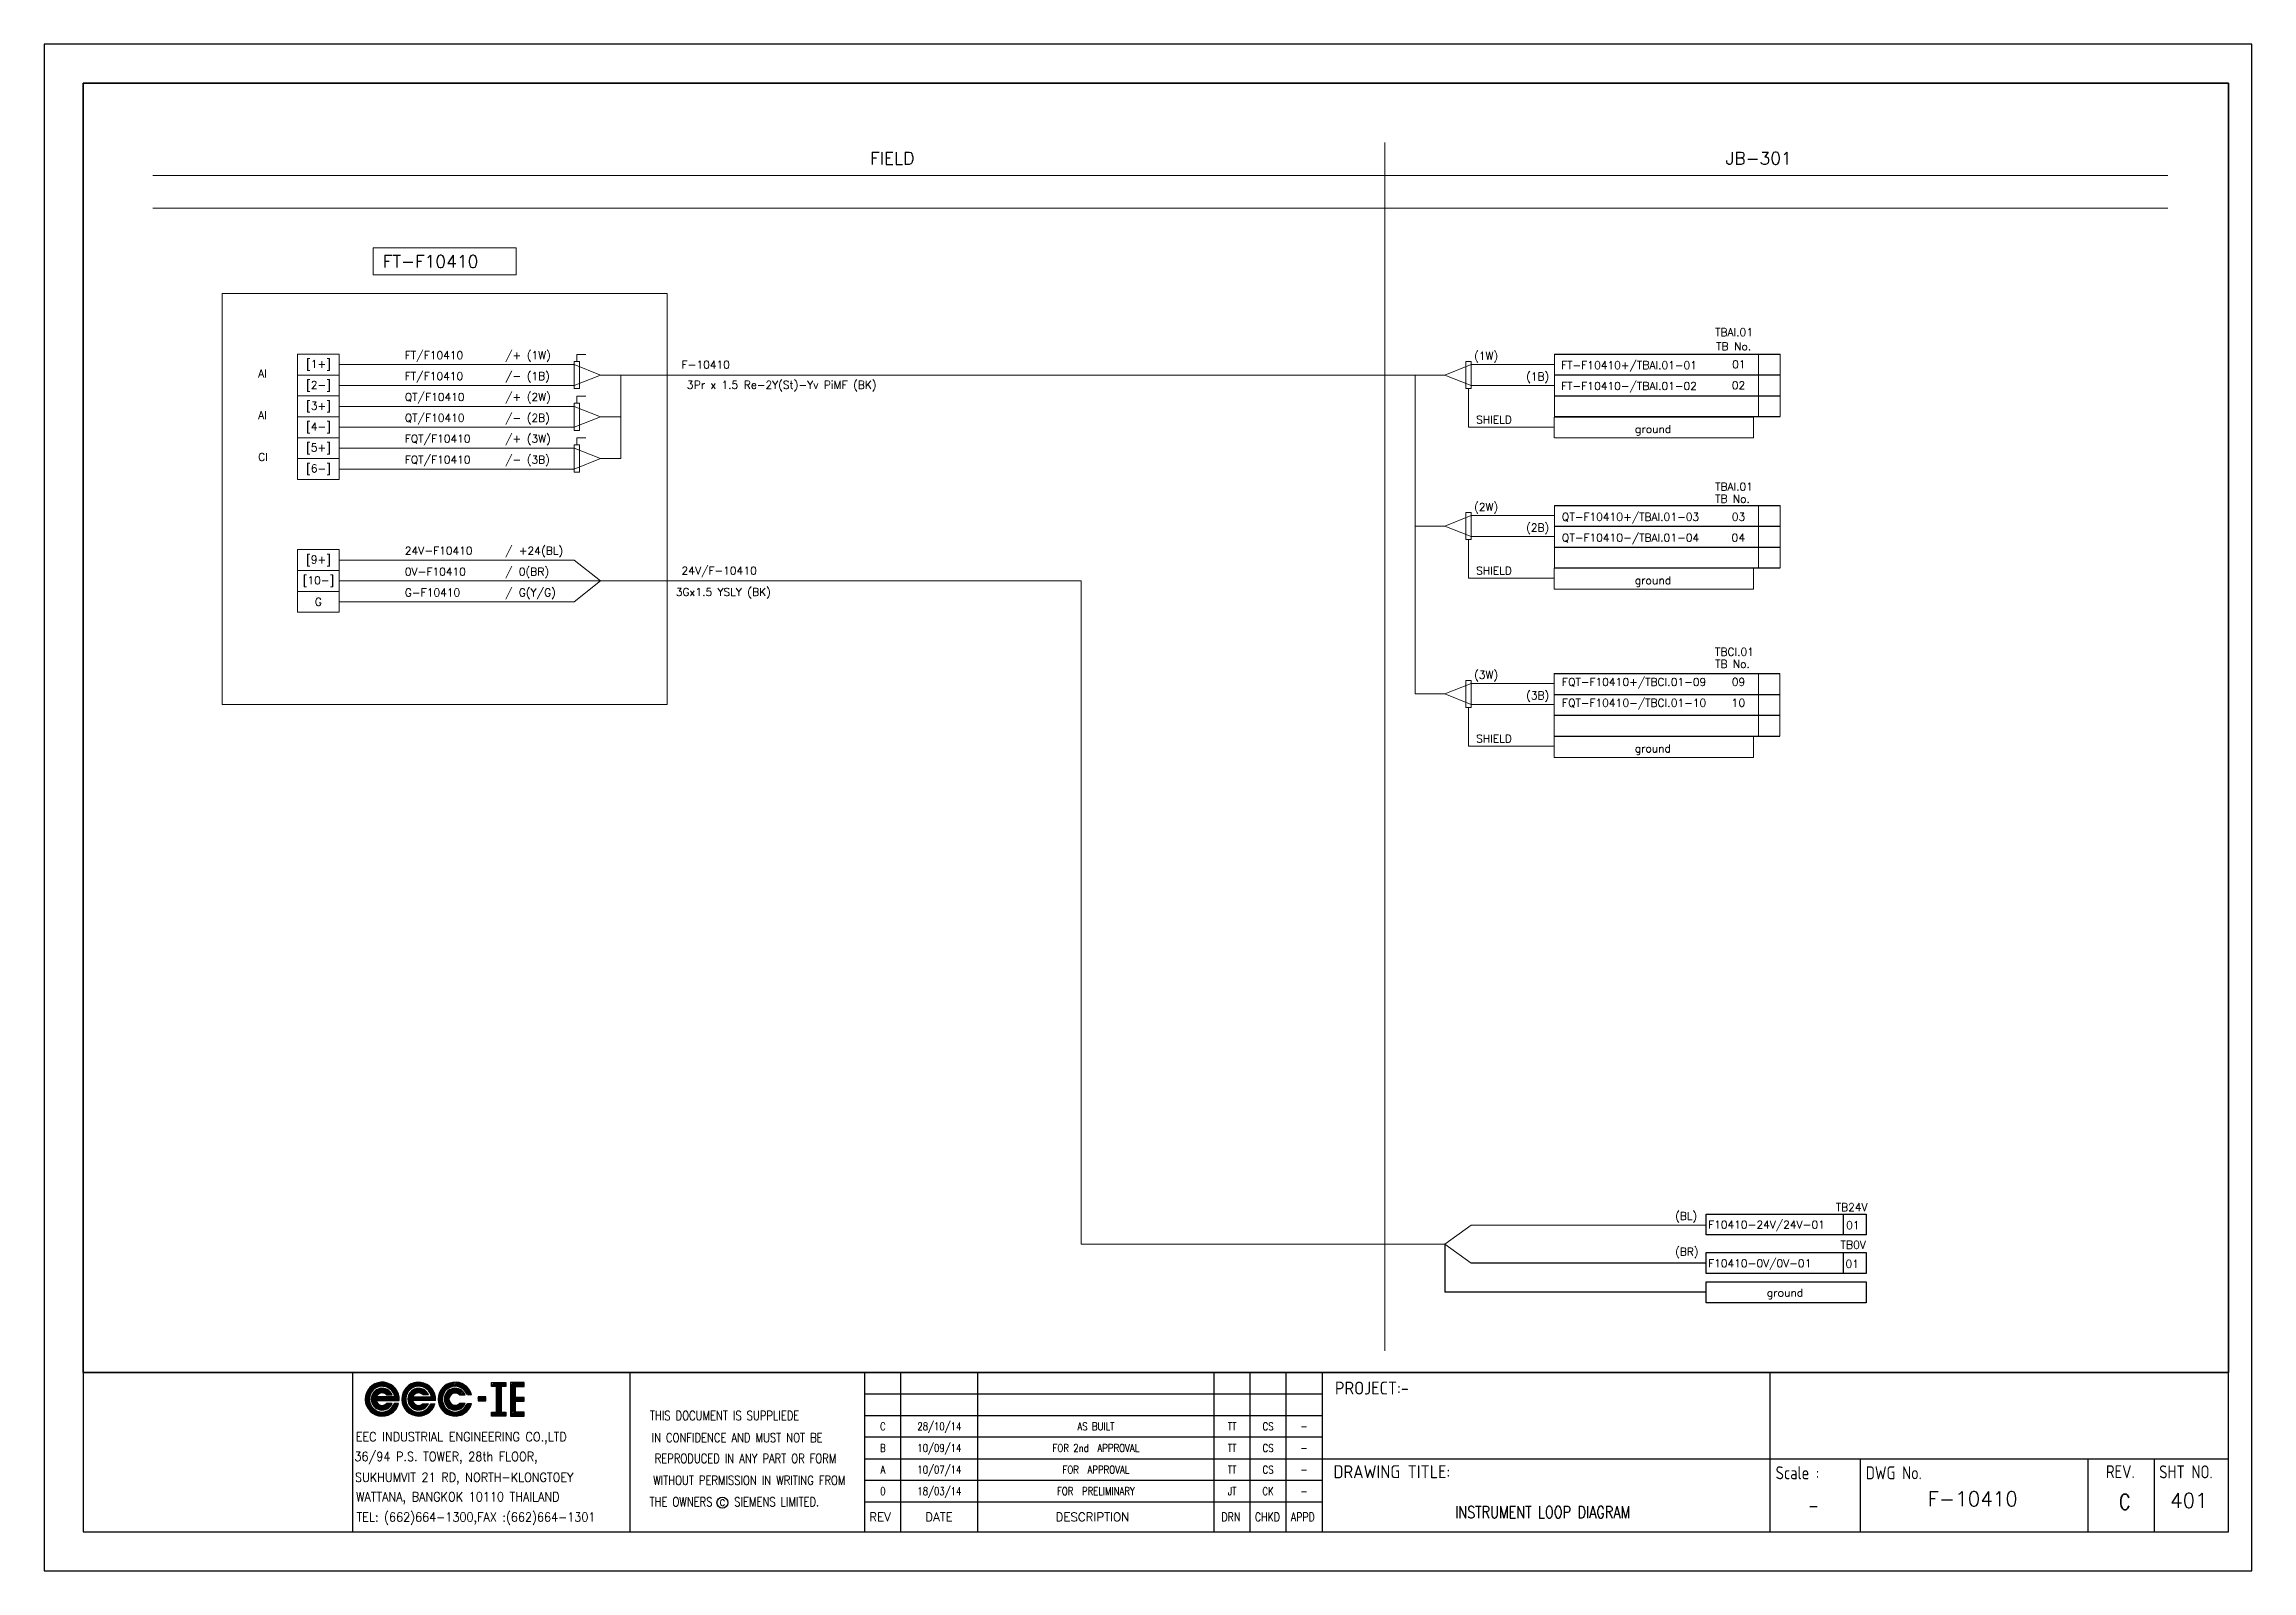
# Model space of a CAD drawing. Header units: millimetres. Extents: x -14942 to 24072, y -50285 to 2207.
# Drawn here: x 514.9 to 937.9, y -7018.7 to -6726.2 of the extents above; entities that cross this region are included whole.
import ezdxf
from ezdxf.enums import TextEntityAlignment as Align

# ---------------------------------------------------------------- set-up
doc = ezdxf.new("R2010")
doc.units = ezdxf.units.MM
doc.header["$MEASUREMENT"] = 0
doc.layers.get('0').update_dxf_attribs({"linetype": 'CONTINUOUS'})
for name, color, linetype in [('52049_PAPER A4$0$Frame_A1', 253, 'CONTINUOUS'), ('BORDER', 3, 'CONTINUOUS'), ('INSTRU', 4, 'CONTINUOUS'), ('INSTRUMENT', 1, 'CONTINUOUS'), ('LINE', 3, 'CONTINUOUS'), ('TEXT', 2, 'CONTINUOUS')]:
    doc.layers.add(name, color=color, linetype=linetype)
doc.styles.add('52049_PAPER A4$0$ISO Proportional', font='isocp.shx')
doc.styles.add('52049_PAPER A4$0$ROMANS', font='isocp.shx')
doc.styles.add('52049_PAPER A4$0$Romans-title', font='romans.shx')
doc.styles.add('ROMANS', font='romans')

msp = doc.modelspace()

# ---------------------------------------------------------------- texts
at = {"layer": 'TEXT', "color": 7, "lineweight": 13, "style": 'ROMANS'}
for s, height, p in [('FIELD', 2.4, (673.16, -6749.24)), ('JB-301', 2.4, (837.13, -6749.24)), ('FT-F10410', 2.4, (579.82, -6768.99)), ('TBAI.01 ', 1.5, (835.11, -6782.11)), ('FT/F10410', 1.5, (584.06, -6786.52)), ('/+ (1W)', 1.5, (603.29, -6786.52)), ('(1W)', 1.5, (788.94, -6786.65)), ('TB No.', 1.5, (835.32, -6784.83)), ('AI', 1.5, (555.92, -6790.01)), ('FT/F10410', 1.5, (584.06, -6790.52)), ('/- (1B)', 1.5, (603.29, -6790.52)), ('F-10410', 1.5, (637.08, -6788.34)), ('(1B)', 1.5, (798.88, -6790.6)), ('FT-F10410+/TBAI.01-01', 1.5, (805.6, -6788.42)), ('01', 1.5, (838.34, -6788.28)), ('QT/F10410', 1.5, (584.06, -6794.52)), ('/+ (2W)', 1.5, (603.29, -6794.52)), (' 3Pr x 1.5 Re-2Y(St)-Yv PiMF (BK)', 1.5, (637.08, -6792.2)), ('FT-F10410-/TBAI.01-02', 1.5, (805.6, -6792.42)), ('02', 1.5, (838.3, -6792.28)), ('AI', 1.5, (555.92, -6798.01)), ('QT/F10410', 1.5, (584.06, -6798.52)), ('/- (2B)', 1.5, (603.29, -6798.52)), ('SHIELD', 1.5, (789.29, -6798.88)), ('FQT/F10410', 1.5, (584.06, -6802.52)), ('/+ (3W)', 1.5, (603.29, -6802.52)), ('CI', 1.5, (555.92, -6806.01)), ('FQT/F10410', 1.5, (584.06, -6806.52)), ('/- (3B)', 1.5, (603.29, -6806.52)), ('TBAI.01 ', 1.5, (835.09, -6811.71)), ('(2W)', 1.5, (788.94, -6815.59)), ('TB No.', 1.5, (835.1, -6814.03)), ('(2B)', 1.5, (798.88, -6819.54)), ('QT-F10410+/TBAI.01-03', 1.5, (805.76, -6817.49)), ('03', 1.5, (838.31, -6817.48)), ('24V-F10410', 1.5, (584.06, -6823.98)), ('/', 1.5, (603.29, -6823.98)), ('+24(BL)', 1.5, (605.9, -6823.98)), ('QT-F10410-/TBAI.01-04', 1.5, (805.76, -6821.49)), ('04', 1.5, (838.27, -6821.48)), ('0V-F10410', 1.5, (584.06, -6827.98)), ('/', 1.5, (603.29, -6827.98)), ('0(BR)', 1.5, (605.9, -6827.98)), ('24V/F-10410', 1.5, (637.08, -6827.8)), ('SHIELD', 1.5, (789.29, -6827.81)), ('G-F10410', 1.5, (584.06, -6831.98)), ('/', 1.5, (603.29, -6831.98)), ('G(Y/G)', 1.5, (605.9, -6831.98)), ('3Gx1.5 YSLY (BK)', 1.5, (635.98, -6831.89)), ('TBCI.01 ', 1.5, (835.08, -6843.35)), ('(3W)', 1.5, (788.94, -6847.76)), ('FQT-F10410+/TBCI.01-09', 1.5, (805.76, -6849.12)), ('TB No.', 1.5, (835.1, -6845.66)), ('09', 1.5, (838.31, -6849.11)), ('(3B)', 1.5, (798.88, -6851.71)), ('FQT-F10410-/TBCI.01-10', 1.5, (805.76, -6853.12)), ('10', 1.5, (838.27, -6853.11)), ('SHIELD', 1.5, (789.29, -6859.98)), ('(BL)', 1.5, (827.43, -6951.44)), ('TB24V', 1.5, (858.22, -6949.75)), ('F10410-24V/24V-01', 1.5, (833.75, -6953.1)), ('(BR)', 1.5, (827.43, -6958.27)), ('TB0V', 1.5, (859.15, -6956.96)), ('F10410-0V/0V-01', 1.5, (833.75, -6960.52)), ('F-10410', 2.8, (875.82, -7006.28))]:
    msp.add_text(s, height=height, dxfattribs=at).set_placement(p)
for s, height, p in [('[1+]', 1.5, (567.5, -6787.57)), ('[2-]', 1.5, (567.5, -6791.57)), ('[3+]', 1.5, (567.5, -6795.57)), ('[4-]', 1.5, (567.5, -6799.57)), ('[5+]', 1.5, (567.5, -6803.57)), ('[6-]', 1.5, (567.5, -6807.57)), ('[9+]', 1.5, (567.5, -6825.02)), ('[10-]', 1.5, (567.5, -6829.02)), ('G', 1.5, (567.5, -6833.02)), ('01', 1.5, (861.48, -6952.44)), ('01', 1.5, (861.38, -6959.86)), ('401', 2.8, (925.88, -7005.18))]:
    msp.add_text(s, height=height, dxfattribs=at).set_placement(p, align=Align.MIDDLE)

# ---------------------------------------------------------------- blocks, each defined once
blk = doc.blocks.new('52049_PAPER A4$0$eec-ie')
at = {"layer": '52049_PAPER A4$0$Frame_A1', "color": 0, "lineweight": -3}
for p, q in [((0, 0), (0.87, 0.87)), ((0, -0.08), (0.3, 0.22)), ((0, -0.16), (0.26, 0.1)), ((0, -0.23), (0.24, 0)), ((0.01, 0.09), (0.78, 0.86)), ((0.04, 0.2), (0.68, 0.83)), ((0.09, 0.32), (0.55, 0.78)), ((0.26, 0.57), (0.3, 0.62)), ((0.34, -0.12), (1, 0.53)), ((0.35, -0.04), (0.92, 0.53)), ((0.35, -0.19), (1.07, 0.52)), ((0.36, 0.05), (0.82, 0.51)), ((0.37, -0.26), (0.66, 0.04)), ((0.39, -0.32), (0.74, 0.04)), ((0.4, 0.17), (0.7, 0.47)), ((0.41, -0.37), (0.82, 0.04)), ((1.69, 0.04), (0.64, 0.04)), ((0.65, 0.57), (0.96, 0.88)), ((0.68, -0.17), (0.9, 0.04)), ((0.76, -0.17), (0.98, 0.04)), ((0.77, 0.62), (1.03, 0.88)), ((0.84, -0.17), (1.05, 0.04)), ((0.87, 0.64), (1.1, 0.87)), ((0.87, 0.25), (1.13, 0.51)), ((0.92, -0.17), (1.13, 0.04)), ((0.95, 0.64), (1.17, 0.86)), ((0.96, 0.26), (1.19, 0.49)), ((1, -0.17), (1.21, 0.04)), ((1.03, 0.64), (1.23, 0.84)), ((1.03, 0.25), (1.24, 0.46)), ((1.07, -0.17), (1.29, 0.04)), ((1.09, 0.24), (1.29, 0.44)), ((1.1, 0.63), (1.29, 0.82)), ((1.15, 0.21), (1.34, 0.4)), ((1.15, -0.17), (1.37, 0.04)), ((1.16, 0.62), (1.35, 0.8)), ((1.19, 0.18), (1.38, 0.37)), ((1.22, 0.6), (1.4, 0.78)), ((1.22, 0.15), (1.54, 0.15)), ((1.23, -0.17), (1.44, 0.04)), ((1.25, 0.15), (1.42, 0.33)), ((1.28, 0.57), (1.45, 0.75)), ((1.31, -0.17), (1.52, 0.04)), ((1.32, 0.15), (1.46, 0.29)), ((1.33, 0.55), (1.5, 0.72)), ((1.38, 0.52), (1.54, 0.69)), ((1.39, -0.17), (1.6, 0.04)), ((1.4, 0.15), (1.49, 0.24)), ((1.42, 0.49), (1.59, 0.65)), ((1.46, 0.45), (1.63, 0.62)), ((1.46, -0.17), (1.68, 0.04)), ((1.48, 0.15), (1.52, 0.19)), ((1.5, 0.41), (1.67, 0.58)), ((1.54, 0.37), (1.71, 0.54)), ((1.54, -0.17), (1.9, 0.18)), ((1.57, 0.33), (1.74, 0.49)), ((1.6, 0.28), (1.77, 0.45)), ((1.62, -0.17), (1.91, 0.12)), ((1.63, 0.23), (1.8, 0.4)), ((1.65, 0.17), (1.83, 0.35)), ((1.67, 0.11), (1.86, 0.3)), ((1.69, 0.05), (1.88, 0.24)), ((1.7, -0.17), (1.93, 0.06)), ((2.09, -0.09), (2.37, 0.19)), ((2.1, -0.01), (2.51, 0.41)), ((2.1, -0.17), (2.34, 0.08)), ((2.11, 0.08), (2.88, 0.86)), ((2.13, 0.18), (2.78, 0.83)), ((2.18, 0.31), (2.65, 0.78)), ((2.31, 0.52), (2.45, 0.65)), ((2.44, -0.05), (3.02, 0.52)), ((2.44, -0.13), (3.1, 0.52)), ((2.45, -0.2), (2.78, 0.13)), ((2.46, 0.04), (2.93, 0.51)), ((2.46, -0.26), (2.76, 0.04)), ((2.48, -0.32), (2.84, 0.04)), ((2.49, 0.15), (2.81, 0.47)), ((2.56, 0.45), (2.97, 0.87)), ((2.72, -0.17), (2.92, 0.04)), ((2.73, 0.04), (3.79, 0.04)), ((2.77, 0.59), (3.06, 0.87)), ((2.79, -0.17), (3, 0.04)), ((2.84, 0.19), (3.17, 0.51)), ((2.87, -0.17), (3.08, 0.04)), ((2.89, 0.63), (3.13, 0.87)), ((2.95, -0.17), (3.15, 0.04)), ((2.98, 0.64), (3.2, 0.86)), ((2.98, 0.26), (3.23, 0.5)), ((3.03, -0.17), (3.23, 0.04)), ((3.06, 0.65), (3.27, 0.85)), ((3.07, 0.26), (3.29, 0.48)), ((3.11, -0.17), (3.31, 0.04)), ((3.14, 0.64), (3.33, 0.83)), ((3.14, 0.25), (3.34, 0.46)), ((3.18, -0.17), (3.39, 0.04)), ((3.2, 0.24), (3.39, 0.43)), ((3.21, 0.63), (3.39, 0.81)), ((3.25, 0.21), (3.44, 0.4)), ((3.26, -0.17), (3.47, 0.04)), ((3.27, 0.62), (3.44, 0.79)), ((3.29, 0.18), (3.48, 0.36)), ((3.62, 0.16), (3.31, 0.16)), ((3.33, 0.6), (3.5, 0.77)), ((3.34, -0.17), (3.54, 0.04)), ((3.36, 0.16), (3.52, 0.32)), ((3.38, 0.57), (3.55, 0.74)), ((3.42, -0.17), (3.62, 0.04)), ((3.43, 0.55), (3.59, 0.71)), ((3.43, 0.16), (3.55, 0.28)), ((3.48, 0.52), (3.64, 0.68)), ((3.5, -0.17), (3.7, 0.04)), ((3.51, 0.16), (3.58, 0.23)), ((3.52, 0.48), (3.68, 0.64)), ((3.57, 0.45), (3.72, 0.61)), ((3.57, -0.17), (3.78, 0.04)), ((3.59, 0.16), (3.61, 0.18)), ((3.6, 0.41), (3.76, 0.57)), ((3.64, 0.37), (3.8, 0.53)), ((3.65, -0.17), (3.99, 0.17)), ((3.67, 0.32), (3.83, 0.48)), ((3.7, 0.27), (3.87, 0.44)), ((3.73, 0.22), (3.9, 0.39)), ((3.73, -0.17), (4, 0.11)), ((3.75, 0.17), (3.92, 0.34)), ((3.77, 0.11), (3.95, 0.28)), ((3.79, 0.05), (3.97, 0.23)), ((3.81, -0.17), (4.02, 0.04)), ((4.18, -0.03), (4.57, 0.36)), ((4.18, -0.11), (4.47, 0.18)), ((4.18, -0.18), (4.43, 0.07)), ((4.19, 0.06), (5, 0.86)), ((4.21, 0.16), (4.9, 0.84)), ((4.25, 0.28), (4.78, 0.8)), ((4.34, 0.45), (4.61, 0.71)), ((4.53, -0.15), (5.2, 0.53)), ((4.53, -0.07), (5.13, 0.53)), ((4.54, 0.02), (5.04, 0.52)), ((4.54, -0.22), (4.86, 0.1)), ((4.57, 0.12), (4.93, 0.49)), ((4.69, 0.48), (5.08, 0.87)), ((4.69, 0.32), (4.73, 0.37)), ((4.88, 0.59), (5.16, 0.88)), ((4.96, 0.2), (5.27, 0.52)), ((4.99, 0.63), (5.24, 0.87)), ((5.08, 0.64), (5.31, 0.86)), ((5.09, 0.25), (5.33, 0.5)), ((5.16, 0.64), (5.37, 0.85)), ((5.17, 0.26), (5.39, 0.48)), ((5.24, 0.64), (5.43, 0.83)), ((5.24, 0.25), (5.44, 0.46)), ((5.3, 0.63), (5.49, 0.82)), ((5.3, 0.23), (5.49, 0.43)), ((5.35, 0.2), (5.54, 0.39)), ((5.37, 0.61), (5.55, 0.79)), ((5.39, 0.17), (5.58, 0.36)), ((5.4, 0.15), (5.72, 0.15)), ((5.42, 0.59), (5.6, 0.77)), ((5.46, 0.15), (5.62, 0.32)), ((5.48, 0.57), (5.65, 0.74)), ((5.53, 0.54), (5.7, 0.71)), ((5.53, 0.15), (5.65, 0.27)), ((5.58, 0.51), (5.74, 0.68)), ((5.61, 0.15), (5.68, 0.23)), ((5.62, 0.47), (5.79, 0.64)), ((5.66, 0.44), (5.83, 0.6)), ((5.69, 0.15), (5.71, 0.18)), ((5.7, 0.4), (5.87, 0.56)), ((5.73, 0.36), (5.9, 0.52)), ((5.77, 0.31), (5.94, 0.48)), ((5.8, 0.26), (5.97, 0.43)), ((5.82, 0.21), (6, 0.38)), ((5.85, 0.15), (6.02, 0.33)), ((6.09, 0.15), (5.85, 0.15)), ((5.92, 0.15), (6.05, 0.28)), ((6, 0.15), (6.07, 0.22)), ((6.08, 0.15), (6.09, 0.16)), ((6.9, 0.04), (6.46, 0.04)), ((6.46, 0.04), (6.46, -0.18)), ((6.46, -0.01), (6.51, 0.04)), ((6.46, -0.09), (6.59, 0.04)), ((6.46, -0.17), (6.66, 0.04)), ((6.52, -0.18), (6.74, 0.04)), ((6.6, -0.18), (6.82, 0.04)), ((6.68, -0.18), (6.9, 0.04)), ((6.9, -0.18), (6.9, 0.04)), ((7.23, 0.68), (7.41, 0.86)), ((7.27, 0.64), (7.49, 0.86)), ((7.35, 0.64), (7.57, 0.86)), ((7.43, 0.64), (7.65, 0.86)), ((7.5, 0.64), (7.72, 0.86)), ((7.51, 0.57), (7.8, 0.86)), ((7.51, 0.49), (7.88, 0.86)), ((7.51, 0.41), (7.96, 0.86)), ((7.51, 0.34), (7.78, 0.61)), ((7.51, 0.26), (7.78, 0.53)), ((7.51, 0.18), (7.78, 0.45)), ((7.51, 0.1), (7.78, 0.38)), ((7.51, 0.02), (7.78, 0.3)), ((7.51, -0.05), (7.78, 0.22)), ((7.51, -0.13), (7.78, 0.14)), ((7.51, -0.21), (7.78, 0.07)), ((7.82, 0.64), (8.04, 0.86)), ((7.89, 0.64), (8.06, 0.81)), ((7.97, 0.64), (8.06, 0.73)), ((8.05, 0.64), (8.06, 0.65)), ((8.33, 0.46), (8.74, 0.86)), ((8.33, 0.54), (8.66, 0.86)), ((8.33, 0.38), (8.82, 0.86)), ((8.33, 0.69), (8.5, 0.86)), ((8.33, 0.62), (8.58, 0.86)), ((8.33, 0.3), (8.61, 0.58)), ((8.33, 0.23), (8.61, 0.5)), ((8.33, 0.15), (8.61, 0.42)), ((8.33, 0.07), (8.61, 0.35)), ((8.33, -0.01), (8.61, 0.27)), ((8.33, -0.09), (8.61, 0.19)), ((8.33, -0.16), (8.61, 0.11)), ((8.33, -0.24), (8.61, 0.03)), ((8.33, -0.4), (8.74, 0.01)), ((8.33, -0.32), (8.66, 0.01)), ((8.33, -0.48), (8.82, 0.01)), ((8.67, 0.64), (8.89, 0.86)), ((8.68, -0.21), (8.9, 0.01)), ((8.75, 0.64), (8.97, 0.86)), ((8.75, -0.21), (8.97, 0.01)), ((8.83, 0.64), (9.05, 0.86)), ((8.83, -0.21), (9.05, 0.01)), ((8.91, 0.64), (9.11, 0.84)), ((8.99, 0.64), (9.11, 0.76)), ((9.06, 0.64), (9.11, 0.69)), ((0.02, -0.3), (0.23, -0.08)), ((0.03, -0.36), (0.23, -0.16)), ((0.05, -0.42), (0.24, -0.23)), ((0.07, -0.47), (0.26, -0.29)), ((0.1, -0.53), (0.27, -0.35)), ((0.12, -0.58), (0.3, -0.4)), ((0.15, -0.63), (0.32, -0.46)), ((0.19, -0.67), (0.35, -0.5)), ((0.22, -0.72), (0.39, -0.55)), ((0.26, -0.76), (0.42, -0.59)), ((0.3, -0.8), (0.46, -0.63)), ((0.34, -0.83), (0.5, -0.67)), ((0.38, -0.87), (0.55, -0.7)), ((0.42, -0.9), (0.59, -0.73)), ((0.44, -0.42), (0.64, -0.22)), ((0.47, -0.47), (0.66, -0.27)), ((0.47, -0.93), (0.65, -0.76)), ((0.5, -0.51), (0.69, -0.32)), ((0.52, -0.96), (0.7, -0.78)), ((0.54, -0.55), (0.73, -0.36)), ((0.58, -0.59), (0.78, -0.39)), ((0.58, -0.98), (0.76, -0.8)), ((0.62, -0.17), (1.94, -0.17)), ((0.63, -0.62), (0.83, -0.42)), ((0.63, -1.01), (0.82, -0.82)), ((0.68, -0.65), (0.89, -0.44)), ((0.69, -1.03), (0.89, -0.83)), ((0.73, -0.67), (0.96, -0.45)), ((0.75, -1.04), (0.96, -0.83)), ((0.79, -0.69), (1.04, -0.44)), ((0.82, -1.05), (1.04, -0.83)), ((0.85, -0.71), (1.19, -0.37)), ((0.89, -1.06), (1.14, -0.81)), ((0.92, -0.72), (1.29, -0.34)), ((0.96, -1.07), (1.25, -0.77)), ((1, -0.72), (1.37, -0.34)), ((1.04, -1.06), (1.76, -0.34)), ((1.09, -0.71), (1.45, -0.34)), ((1.13, -1.05), (1.84, -0.34)), ((1.2, -0.67), (1.53, -0.34)), ((1.54, -0.34), (1.22, -0.34)), ((1.23, -1.03), (1.9, -0.36)), ((1.35, -0.99), (1.86, -0.48)), ((1.53, -0.88), (1.76, -0.66)), ((1.65, -0.38), (1.68, -0.34)), ((1.91, -0.34), (1.66, -0.34)), ((1.78, -0.17), (1.94, -0.01)), ((1.85, -0.17), (1.94, -0.09)), ((1.93, -0.17), (1.94, -0.17)), ((2.1, -0.24), (2.32, -0.02)), ((2.11, -0.3), (2.32, -0.1)), ((2.13, -0.36), (2.32, -0.17)), ((2.15, -0.42), (2.33, -0.24)), ((2.17, -0.48), (2.35, -0.3)), ((2.2, -0.53), (2.37, -0.36)), ((2.22, -0.58), (2.39, -0.42)), ((2.25, -0.63), (2.42, -0.47)), ((2.29, -0.68), (2.45, -0.51)), ((2.32, -0.72), (2.48, -0.56)), ((2.36, -0.76), (2.52, -0.6)), ((2.4, -0.8), (2.56, -0.64)), ((2.44, -0.84), (2.6, -0.68)), ((2.48, -0.87), (2.64, -0.71)), ((2.51, -0.38), (2.71, -0.17)), ((2.53, -0.9), (2.69, -0.74)), ((2.54, -0.43), (2.73, -0.23)), ((2.57, -0.47), (2.76, -0.28)), ((2.58, -0.93), (2.74, -0.77)), ((2.6, -0.51), (2.79, -0.33)), ((2.63, -0.96), (2.8, -0.79)), ((2.64, -0.55), (2.83, -0.37)), ((2.68, -0.98), (2.86, -0.81)), ((2.69, -0.59), (2.87, -0.4)), ((4.02, -0.17), (2.71, -0.17)), ((2.73, -0.62), (2.93, -0.43)), ((2.74, -1.01), (2.92, -0.82)), ((2.78, -0.65), (2.99, -0.44)), ((2.8, -1.02), (2.99, -0.83)), ((2.84, -0.67), (3.06, -0.45)), ((2.86, -1.04), (3.06, -0.84)), ((2.9, -0.69), (3.14, -0.44)), ((2.92, -1.05), (3.14, -0.83)), ((2.96, -0.7), (3.32, -0.35)), ((2.99, -1.06), (3.24, -0.81)), ((3.03, -0.71), (3.39, -0.35)), ((3.07, -1.06), (3.36, -0.77)), ((3.11, -0.71), (3.47, -0.35)), ((3.15, -1.06), (3.86, -0.35)), ((3.2, -0.7), (3.55, -0.35)), ((3.24, -1.04), (3.94, -0.35)), ((3.31, -0.35), (3.62, -0.35)), ((3.32, -0.65), (3.62, -0.36)), ((3.35, -1.02), (3.98, -0.38)), ((3.48, -0.97), (3.93, -0.51)), ((3.74, -0.39), (3.78, -0.35)), ((3.76, -0.35), (3.99, -0.35)), ((3.89, -0.17), (4.02, -0.03)), ((3.96, -0.17), (4.03, -0.11)), ((4.19, -0.25), (4.42, -0.03)), ((4.21, -0.32), (4.41, -0.11)), ((4.22, -0.38), (4.42, -0.18)), ((4.24, -0.44), (4.43, -0.25)), ((4.26, -0.49), (4.45, -0.31)), ((4.29, -0.54), (4.47, -0.37)), ((4.32, -0.59), (4.49, -0.42)), ((4.35, -0.64), (4.52, -0.47)), ((4.38, -0.69), (4.55, -0.52)), ((4.42, -0.73), (4.58, -0.56)), ((4.45, -0.77), (4.62, -0.6)), ((4.49, -0.81), (4.66, -0.64)), ((4.53, -0.84), (4.7, -0.68)), ((4.56, -0.28), (4.8, -0.03)), ((4.58, -0.33), (4.8, -0.11)), ((4.58, -0.88), (4.75, -0.71)), ((4.6, -0.39), (4.81, -0.18)), ((4.62, -0.91), (4.8, -0.74)), ((4.63, -0.44), (4.83, -0.24)), ((4.66, -0.48), (4.86, -0.29)), ((4.67, -0.94), (4.85, -0.77)), ((4.7, -0.52), (4.89, -0.33)), ((4.72, -0.97), (4.9, -0.79)), ((4.74, -0.56), (4.93, -0.37)), ((4.78, -0.6), (4.98, -0.4)), ((4.78, -0.99), (4.96, -0.81)), ((4.83, -0.63), (5.03, -0.43)), ((4.83, -1.01), (5.03, -0.82)), ((4.88, -0.66), (5.09, -0.44)), ((4.89, -1.03), (5.1, -0.83)), ((4.93, -0.68), (5.17, -0.45)), ((4.96, -1.05), (5.17, -0.83)), ((4.99, -0.7), (5.26, -0.43)), ((5.02, -1.06), (5.26, -0.82)), ((5.06, -0.71), (5.43, -0.34)), ((5.09, -1.06), (5.36, -0.8)), ((5.13, -0.72), (5.5, -0.34)), ((5.17, -1.07), (5.49, -0.75)), ((5.21, -0.71), (5.58, -0.34)), ((5.25, -1.06), (5.97, -0.34)), ((5.3, -0.7), (5.66, -0.34)), ((5.35, -1.05), (6.05, -0.34)), ((5.72, -0.34), (5.4, -0.34)), ((5.43, -0.65), (5.71, -0.37)), ((5.45, -1.02), (6.07, -0.4)), ((5.58, -0.96), (6.02, -0.53)), ((5.81, -0.43), (5.89, -0.34)), ((5.85, -0.34), (6.09, -0.34)), ((6.46, -0.18), (6.9, -0.18)), ((6.75, -0.18), (6.9, -0.04)), ((6.83, -0.18), (6.9, -0.12)), ((7.23, -0.95), (7.34, -0.84)), ((7.23, -0.88), (7.26, -0.84)), ((7.23, -1.03), (7.42, -0.84)), ((7.28, -1.07), (7.5, -0.84)), ((7.35, -1.07), (7.78, -0.64)), ((7.43, -1.07), (7.78, -0.71)), ((7.51, -0.29), (7.78, -0.01)), ((7.51, -0.37), (7.78, -0.09)), ((7.51, -0.44), (7.78, -0.17)), ((7.51, -0.52), (7.78, -0.25)), ((7.51, -0.6), (7.78, -0.32)), ((7.51, -0.68), (7.78, -0.4)), ((7.51, -0.76), (7.78, -0.48)), ((7.51, -0.83), (7.78, -0.56)), ((7.51, -1.07), (7.78, -0.79)), ((7.59, -1.07), (7.81, -0.84)), ((7.67, -1.07), (7.89, -0.84)), ((7.74, -1.07), (7.96, -0.84)), ((7.82, -1.07), (8.04, -0.84)), ((7.9, -1.07), (8.06, -0.91)), ((7.98, -1.07), (8.06, -0.98)), ((8.06, -1.07), (8.06, -1.06)), ((8.33, -0.55), (8.61, -0.28)), ((8.33, -0.63), (8.61, -0.36)), ((8.33, -0.71), (8.61, -0.43)), ((8.33, -0.79), (8.61, -0.51)), ((8.33, -0.86), (8.61, -0.59)), ((8.33, -0.94), (8.61, -0.67)), ((8.33, -1.02), (8.61, -0.75)), ((8.37, -1.07), (8.61, -0.82)), ((8.45, -1.07), (8.67, -0.84)), ((8.52, -1.07), (8.74, -0.84)), ((8.6, -1.07), (8.82, -0.84)), ((8.68, -1.07), (8.9, -0.84)), ((8.76, -1.07), (8.98, -0.84)), ((8.84, -1.07), (9.06, -0.84)), ((8.91, -0.21), (9.11, -0.02)), ((8.91, -1.07), (9.11, -0.87)), ((8.99, -0.21), (9.11, -0.09)), ((8.99, -1.07), (9.11, -0.95)), ((9.07, -0.21), (9.11, -0.17)), ((9.07, -1.07), (9.11, -1.03))]:
    blk.add_line(p, q, dxfattribs=at)
for points in [[(7.23, 0.86), (8.06, 0.86), (8.06, 0.64), (7.78, 0.64), (7.78, -0.84), (8.06, -0.84), (8.06, -1.07), (7.23, -1.07), (7.23, -0.84), (7.51, -0.84), (7.51, 0.64), (7.23, 0.64)], [(8.61, 0.01), (8.61, 0.64), (9.11, 0.64), (9.11, 0.86), (8.33, 0.86), (8.33, -1.07), (9.11, -1.07), (9.11, -0.84), (8.61, -0.84), (8.61, -0.21), (9.11, -0.21), (9.11, 0.01)]]:
    blk.add_lwpolyline(points, close=True, dxfattribs=at)
for centre, radius, start, end in [((0.97, -0.09), 0.972, 355.3439, 345.1466), ((0.97, -0.09), 0.737, 10.5243, 340.256), ((0.97, -0.09), 0.623, 23.5697, 336.4303), ((0.97, -0.09), 0.354, 44.7876, 157.6107), ((3.06, -0.09), 0.967, 355.6074, 344.7747), ((3.06, -0.09), 0.742, 10.0766, 339.9937), ((3.06, -0.09), 0.618, 24.2545, 335.7455), ((3.06, -0.09), 0.358, 45.1096, 158.7579), ((5.15, -0.09), 0.972, 14.8534, 345.1466), ((5.15, -0.09), 0.737, 19.744, 340.256), ((5.15, -0.09), 0.623, 23.5697, 336.4303), ((5.15, -0.09), 0.354, 44.7876, 315.2124), ((0.97, -0.09), 0.354, 192.8901, 315.2124), ((3.06, -0.09), 0.358, 191.9242, 314.8904)]:
    blk.add_arc(centre, radius, start, end, dxfattribs=at)
blk = doc.blocks.new('52049_PAPER A4$0$eec logo')
at = {"color": 7, "xscale": 2.786697286423482, "yscale": 2.786697286423482, "zscale": 2.786697286423482}
blk.add_blockref('52049_PAPER A4$0$eec-ie', (50.01, 25.95), dxfattribs=at)
blk = doc.blocks.new('A$C089E5181')
at = {"color": 3}
for p, q in [((-415.5, 38.01), (-4.5, 38.01)), ((-363.94, 38.01), (-363.94, 7.5)), ((-310.77, 38.01), (-310.77, 7.5)), ((-265.75, 7.5), (-265.75, 38.01)), ((-258.85, 7.5), (-258.85, 38.01)), ((-244.11, 7.5), (-244.11, 38.01)), ((-198.84, 7.5), (-198.84, 38.01)), ((-191.95, 7.5), (-191.95, 38.01)), ((-185.05, 7.5), (-185.05, 38.01)), ((-178.16, 38.01), (-178.16, 7.5)), ((-92.38, 38.01), (-92.38, 7.5)), ((-178.16, 21.46), (-4.5, 21.46)), ((-75.06, 21.46), (-75.06, 7.5)), ((-31.4, 21.46), (-31.4, 7.5)), ((-18.75, 21.46), (-18.75, 7.5)), ((-265.75, 13.19), (-178.16, 13.19))]:
    blk.add_line(p, q, dxfattribs=at)
at = {"color": 1}
for p, q in [((-178.16, 33.87), (-265.75, 33.87)), ((-265.75, 29.74), (-178.16, 29.74)), ((-178.16, 25.6), (-265.75, 25.6)), ((-265.75, 21.46), (-178.16, 21.46)), ((-178.16, 17.33), (-265.75, 17.33))]:
    blk.add_line(p, q, dxfattribs=at)
at = {"color": 7}
for p, q in [((-4.5, 38.01), (-96.38, 38.01)), ((-92.38, 38.01), (-92.38, 19.85))]:
    blk.add_line(p, q, dxfattribs=at)
blk.add_lwpolyline([(0, 0), (0, 292.5), (-423, 292.5), (-423, 0)], close=True, dxfattribs=at)
blk.add_lwpolyline([(-415.5, 285), (-4.5, 285), (-4.5, 38.01), (-415.5, 38.01)], close=True)
at = {"color": 3}
blk.add_lwpolyline([(-4.5, 7.5), (-4.5, 285), (-415.5, 285), (-415.5, 7.5)], close=True, dxfattribs=at)
at = {"color": 2}
blk.add_circle((-293.05, 13.05), 1.05, dxfattribs=at)
at = {"color": 3, "xscale": 1.200000000000001, "yscale": 1.200000000000001, "zscale": 1.200000000000001}
blk.add_blockref('52049_PAPER A4$0$eec logo', (-421.49, 2.05), dxfattribs=at)
at = {"color": 2, "style": '52049_PAPER A4$0$ISO Proportional'}
for s, height, p in [('PROJECT:-', 2.482, (-168.61, 35.02)), ('DRAWING TITLE:', 2.4821, (-164.78, 18.99))]:
    blk.add_text(s, height=height, dxfattribs=at).set_placement(p, align=Align.MIDDLE_CENTER)
at = {"color": 2, "style": '52049_PAPER A4$0$Romans-title', "width": 0.8}
for s, p in [('THIS DOCUMENT IS SUPPLIEDE', (-292.63, 29.75)), ('IN CONFIDENCE AND MUST NOT BE', (-290.24, 25.51)), (' REPRODUCED IN ANY PART OR FORM', (-289.1, 21.53)), (' WITHOUT PERMISSION IN WRITING FROM ', (-287.9, 17.35)), ('THE OWNERS   SIEMENS LIMITED. ', (-290.28, 13.22))]:
    blk.add_text(s, height=1.75, dxfattribs=at).set_placement(p, align=Align.MIDDLE)
at = {"color": 2, "style": '52049_PAPER A4$0$Romans-title'}
for s, height, width, p in [('EEC INDUSTRIAL ENGINEERING CO.,LTD', 1.75, 0.9, (-363.31, 24.81)), ('36/94 P.S. TOWER, 28th FLOOR,', 1.75, 0.9, (-363.55, 21.03, -1.75)), ('SUKHUMVIT 21 RD, NORTH-KLONGTOEY', 1.75, 0.9, (-363.45, 17.05, -1.75)), ('WATTANA, BANGKOK 10110 THAILAND ', 1.75, 0.9, (-363.25, 13.31, -1.75)), ('TEL: (662)664-1300,FAX :(662)664-1301', 1.75, 0.9, (-363.14, 9.42, -1.75)), ('DRN', 1.655, 0.8, (-197.44, 9.49)), ('CHKD', 1.655, 0.8, (-191.03, 9.49)), ('APPD', 1.655, 0.8, (-184.14, 9.49))]:
    blk.add_text(s, height=height, dxfattribs=dict(at, width=width)).set_placement(p)
at = {"color": 2}
for s, height, style, width, p in [('C', 1.5, '52049_PAPER A4$0$Romans-title', 0.8, (-262.3, 27.67)), ('28/10/14', 1.5, '52049_PAPER A4$0$Romans-title', 0.8, (-251.48, 27.67)), ('AS BUILT', 1.5, '52049_PAPER A4$0$Romans-title', 0.8, (-221.48, 27.67)), ('TT', 1.5, '52049_PAPER A4$0$Romans-title', 0.8, (-195.39, 27.67)), ('CS', 1.5, '52049_PAPER A4$0$Romans-title', 0.8, (-188.5, 27.67)), ('-', 1.5, '52049_PAPER A4$0$Romans-title', 0.8, (-181.6, 27.67)), ('B', 1.5, '52049_PAPER A4$0$Romans-title', 0.8, (-262.3, 23.53)), ('10/09/14', 1.5, '52049_PAPER A4$0$Romans-title', 0.8, (-251.48, 23.53)), ('FOR 2nd  APPROVAL', 1.5, '52049_PAPER A4$0$Romans-title', 0.8, (-221.48, 23.53)), ('TT', 1.5, '52049_PAPER A4$0$Romans-title', 0.8, (-195.39, 23.53)), ('CS', 1.5, '52049_PAPER A4$0$Romans-title', 0.8, (-188.5, 23.53)), ('-', 1.5, '52049_PAPER A4$0$Romans-title', 0.8, (-181.6, 23.53)), ('A', 1.5, '52049_PAPER A4$0$Romans-title', 0.8, (-262.3, 19.39)), ('10/07/14', 1.5, '52049_PAPER A4$0$Romans-title', 0.8, (-251.48, 19.39)), ('FOR  APPROVAL', 1.5, '52049_PAPER A4$0$Romans-title', 0.8, (-221.48, 19.39)), ('TT', 1.5, '52049_PAPER A4$0$Romans-title', 0.8, (-195.39, 19.39)), ('CS', 1.5, '52049_PAPER A4$0$Romans-title', 0.8, (-188.5, 19.39)), ('-', 1.5, '52049_PAPER A4$0$Romans-title', 0.8, (-181.6, 19.39)), ('Scale :', 2.482, '52049_PAPER A4$0$ROMANS', 0.9, (-87.06, 18.78)), ('DWG No.', 2.482, '52049_PAPER A4$0$ROMANS', 0.9, (-68.61, 18.78)), ('REV.', 2.482, '52049_PAPER A4$0$ROMANS', 0.9, (-25.21, 18.99)), ('SHT NO.', 2.482, '52049_PAPER A4$0$ROMANS', 0.9, (-12.64, 18.96)), ('0', 1.5, '52049_PAPER A4$0$Romans-title', 0.8, (-262.3, 15.26)), ('18/03/14', 1.5, '52049_PAPER A4$0$Romans-title', 0.8, (-251.48, 15.26)), ('FOR  PRELIMINARY', 1.5, '52049_PAPER A4$0$Romans-title', 0.8, (-221.48, 15.26)), ('JT', 1.5, '52049_PAPER A4$0$Romans-title', 0.8, (-195.39, 15.26)), ('CK', 1.5, '52049_PAPER A4$0$Romans-title', 0.8, (-188.5, 15.26)), ('-', 1.5, '52049_PAPER A4$0$Romans-title', 0.8, (-181.6, 15.26)), ('C', 3, '52049_PAPER A4$0$Romans-title', 0.8, (-24.36, 13.21)), ('-', 2.25, '52049_PAPER A4$0$Romans-title', 0.8, (-84, 12.48))]:
    blk.add_text(s, height=height, dxfattribs=dict(at, style=style, width=width)).set_placement(p, align=Align.MIDDLE_CENTER)
at = {"color": 2, "style": '52049_PAPER A4$0$Romans-title'}
blk.add_text('C', height=1.19, dxfattribs=at).set_placement((-293.05, 13.05), align=Align.MIDDLE)
for s, height, p in [('REV', 1.655, (-264.9, 9.49)), ('DATE', 1.655, (-254.17, 9.49)), ('DESCRIPTION', 1.6548, (-229.2, 9.49))]:
    blk.add_text(s, height=height, dxfattribs=at).set_placement(p)
at = {"layer": 'TEXT', "style": 'ROMANS', "width": 0.8}
blk.add_text('INSTRUMENT LOOP DIAGRAM ', height=2.25, dxfattribs=at).set_placement((-135.27, 11.24), align=Align.MIDDLE_CENTER)
blk = doc.blocks.new('Box')
at = {"layer": 'INSTRU', "color": 7, "lineweight": 13}
for p, q in [((660.48, -1853.29), (660.48, -1865.26)), ((699.59, -1853.29), (699.59, -1865.26)), ((703.72, -1853.29), (703.72, -1865.26))]:
    blk.add_line(p, q, dxfattribs=at)
at = {"layer": 'INSTRUMENT', "color": 7}
for p, q in [((660.48, -1853.29), (703.72, -1853.29)), ((660.48, -1857.28), (703.72, -1857.28)), ((660.48, -1861.27), (703.72, -1861.27)), ((660.48, -1865.26), (703.72, -1865.26))]:
    blk.add_line(p, q, dxfattribs=at)
blk = doc.blocks.new('AA')
at = {"layer": 'INSTRU', "color": 7, "lineweight": 13}
for p, q in [((660.4, -1836.06), (674.52, -1836.06)), ((660.4, -1836.06), (660.4, -1840.06)), ((667.71, -1836.06), (698.6, -1836.06)), ((698.6, -1836.06), (698.6, -1840.06)), ((660.41, -1840.06), (698.6, -1840.06))]:
    blk.add_line(p, q, dxfattribs=at)
at = {"layer": 'TEXT', "color": 7, "lineweight": 13, "style": 'ROMANS'}
blk.add_text('ground', height=1.5, dxfattribs=at).set_placement((675.86, -1839.1))
blk = doc.blocks.new('OO')
at = {"layer": 'INSTRUMENT', "color": 7}
blk.add_line((715.86, -2010.2), (715.86, -2014.19), dxfattribs=at)
blk.add_lwpolyline([(689.59, -2010.2), (720.26, -2010.2), (720.26, -2014.19), (689.59, -2014.19)], close=True, dxfattribs=at)
blk = doc.blocks.new('444')
at = {"layer": 'INSTRUMENT', "color": 7}
blk.add_lwpolyline([(850.71, -1511.74), (881.38, -1511.74), (881.38, -1515.73), (850.71, -1515.73)], close=True, dxfattribs=at)
at = {"layer": 'TEXT', "color": 7, "lineweight": 13, "style": 'ROMANS'}
blk.add_text('ground', height=1.5, dxfattribs=at).set_placement((862.34, -1514.57))

# ---------------------------------------------------------------- linework, layer by layer
at = {"layer": 'BORDER', "color": 7, "lineweight": 13, "ltscale": 2.5}
msp.add_line((771.83, -6745.01), (771.83, -6976.54), dxfattribs=at)
at = {"layer": 'BORDER', "color": 7, "lineweight": 13}
for p, q in [((535.8, -6751.31), (921.83, -6751.31)), ((535.8, -6757.61), (921.83, -6757.61))]:
    msp.add_line(p, q, dxfattribs=at)
at = {"layer": 'INSTRU', "color": 7, "lineweight": 13}
for p, q in [((563.5, -6785.57), (571.5, -6785.57)), ((563.5, -6785.57), (563.5, -6789.57)), ((571.5, -6785.57), (571.5, -6789.57)), ((563.5, -6789.57), (571.5, -6789.57)), ((563.5, -6789.57), (563.5, -6793.57)), ((571.5, -6789.57), (571.5, -6793.57)), ((563.5, -6793.57), (571.5, -6793.57)), ((563.5, -6793.57), (563.5, -6797.57)), ((563.5, -6793.57), (571.5, -6793.57)), ((563.5, -6797.57), (571.5, -6797.57)), ((563.5, -6797.57), (563.5, -6801.57)), ((571.5, -6793.57), (571.5, -6797.57)), ((571.5, -6797.57), (571.5, -6801.57)), ((563.5, -6801.57), (571.5, -6801.57)), ((563.5, -6801.57), (563.5, -6805.57)), ((563.5, -6801.57), (571.5, -6801.57)), ((563.5, -6801.57), (571.5, -6801.57)), ((571.5, -6801.57), (571.5, -6805.57)), ((563.5, -6805.57), (571.5, -6805.57)), ((563.5, -6805.57), (563.5, -6809.57)), ((571.5, -6805.57), (571.5, -6809.57)), ((563.5, -6809.57), (571.5, -6809.57)), ((563.5, -6823.02), (571.5, -6823.02)), ((563.5, -6823.02), (571.5, -6823.02)), ((563.5, -6823.02), (571.5, -6823.02)), ((563.5, -6823.02), (563.5, -6827.02)), ((563.5, -6827.02), (563.5, -6831.02)), ((563.5, -6827.02), (571.5, -6827.02)), ((571.5, -6823.02), (571.5, -6827.02)), ((571.5, -6827.02), (571.5, -6831.02)), ((563.5, -6831.02), (571.5, -6831.02)), ((563.5, -6831.02), (563.5, -6835.02)), ((571.5, -6831.02), (571.5, -6835.02)), ((563.5, -6835.02), (571.5, -6835.02))]:
    msp.add_line(p, q, dxfattribs=at)
at = {"layer": 'INSTRUMENT', "color": 7}
for p, q in [((783.34, -6956.09), (783.34, -6965.3)), ((833.4, -6959.72), (788.39, -6959.72)), ((833.4, -6965.3), (783.34, -6965.3))]:
    msp.add_line(p, q, dxfattribs=at)
at = {"layer": 'LINE', "color": 7, "lineweight": 13}
for p, q in [((577.98, -6765.17), (605.38, -6765.17)), ((577.98, -6765.17), (577.98, -6770.38)), ((605.38, -6765.17), (605.38, -6770.38)), ((577.98, -6770.38), (605.38, -6770.38)), ((571.5, -6787.57), (616.52, -6787.57)), ((616.52, -6786.97), (616.52, -6792.17)), ((616.52, -6786.97), (617.52, -6786.97)), ((621.52, -6789.57), (616.52, -6787.57)), ((617.02, -6785.63), (618.73, -6785.63)), ((617.52, -6786.97), (617.52, -6792.17)), ((783.35, -6789.57), (788.35, -6787.57)), ((788.35, -6786.97), (787.35, -6786.97)), ((787.35, -6786.97), (787.35, -6792.17)), ((788.35, -6786.97), (788.35, -6792.17)), ((804.29, -6787.57), (788.35, -6787.57)), ((571.5, -6791.57), (616.52, -6791.57)), ((616.52, -6791.57), (621.52, -6789.57)), ((616.52, -6792.17), (617.52, -6792.17)), ((621.52, -6789.57), (783.35, -6789.57)), ((625.42, -6797.57), (625.42, -6789.57)), ((777.64, -6850.67), (777.64, -6789.57)), ((783.35, -6789.57), (788.35, -6791.57)), ((788.35, -6792.17), (787.35, -6792.17)), ((787.85, -6792.17), (787.85, -6799.57)), ((804.29, -6791.57), (788.35, -6791.57)), ((571.5, -6795.57), (616.52, -6795.57)), ((616.52, -6794.97), (616.52, -6800.17)), ((616.52, -6794.97), (617.52, -6794.97)), ((621.52, -6797.57), (616.52, -6795.57)), ((616.52, -6799.57), (621.52, -6797.57)), ((617.02, -6793.63), (618.73, -6793.63)), ((617.52, -6794.97), (617.52, -6800.17)), ((621.52, -6797.57), (625.42, -6797.57)), ((625.42, -6805.57), (625.42, -6797.57)), ((571.5, -6799.57), (616.52, -6799.57)), ((616.52, -6800.17), (617.52, -6800.17)), ((617.02, -6801.63), (618.73, -6801.63)), ((804.29, -6799.57), (787.85, -6799.57)), ((571.5, -6803.57), (616.52, -6803.57)), ((616.52, -6802.97), (616.52, -6808.17)), ((616.52, -6802.97), (617.52, -6802.97)), ((621.52, -6805.57), (616.52, -6803.57)), ((616.52, -6807.57), (621.52, -6805.57)), ((617.52, -6802.97), (617.52, -6808.17)), ((621.52, -6805.57), (625.42, -6805.57)), ((571.5, -6807.57), (616.52, -6807.57)), ((616.52, -6808.17), (617.52, -6808.17)), ((783.35, -6818.5), (777.64, -6818.5)), ((783.35, -6818.5), (788.35, -6816.5)), ((783.35, -6818.5), (788.35, -6820.5)), ((788.35, -6815.9), (787.35, -6815.9)), ((787.35, -6815.9), (787.35, -6821.1)), ((788.35, -6815.9), (788.35, -6821.1)), ((804.29, -6816.5), (788.35, -6816.5)), ((788.35, -6821.1), (787.35, -6821.1)), ((787.85, -6821.1), (787.85, -6828.5)), ((804.29, -6820.5), (788.35, -6820.5)), ((571.5, -6825.02), (616.52, -6825.02)), ((621.52, -6829.02), (616.52, -6825.02)), ((571.5, -6829.02), (616.52, -6829.02)), ((616.52, -6829.02), (621.52, -6829.02)), ((616.52, -6833.02), (621.52, -6829.02)), ((621.52, -6829.02), (713.61, -6829.02)), ((804.29, -6828.5), (787.85, -6828.5)), ((571.5, -6833.02), (616.52, -6833.02)), ((787.35, -6848.07), (787.35, -6853.27)), ((788.35, -6848.07), (787.35, -6848.07)), ((788.35, -6848.07), (788.35, -6853.27)), ((777.64, -6850.67), (783.35, -6850.67)), ((783.35, -6850.67), (788.35, -6848.67)), ((783.35, -6850.67), (788.35, -6852.67)), ((804.29, -6848.67), (788.35, -6848.67)), ((788.35, -6853.27), (787.35, -6853.27)), ((787.85, -6853.27), (787.85, -6860.67)), ((804.29, -6852.67), (788.35, -6852.67)), ((804.29, -6860.67), (787.85, -6860.67)), ((783.34, -6956.09), (788.34, -6952.44)), ((833.36, -6952.43), (788.34, -6952.43)), ((783.35, -6956.1), (713.61, -6956.1)), ((788.38, -6959.72), (783.34, -6956.09))]:
    msp.add_line(p, q, dxfattribs=at)
at = {"layer": 'LINE', "color": 7, "lineweight": 13, "ltscale": 8}
for p, q in [((549.07, -6852.68), (549.07, -6773.96)), ((634.3, -6773.96), (549.07, -6773.96)), ((634.3, -6852.68), (634.3, -6773.96)), ((634.3, -6852.68), (549.07, -6852.68))]:
    msp.add_line(p, q, dxfattribs=at)
at = {"layer": 'TEXT', "color": 7, "lineweight": 13}
for p, q in [((617.02, -6786.97), (617.02, -6785.63)), ((617.02, -6794.97), (617.02, -6793.63)), ((617.02, -6802.97), (617.02, -6801.63)), ((713.61, -6829.02), (713.61, -6956.1))]:
    msp.add_line(p, q, dxfattribs=at)

# ---------------------------------------------------------------- block references
at = {"layer": 'INSTRUMENT', "color": 1}
for name, p in [('Box', (143.85, -4932.27)), ('AA', (143.89, -4961.56)), ('Box', (143.84, -4961.25)), ('AA', (143.87, -4990.54)), ('Box', (143.81, -4993.47)), ('AA', (143.85, -5022.76)), ('OO', (143.79, -4940.13)), ('OO', (143.8, -4947.49))]:
    msp.add_blockref(name, p, dxfattribs=at)
at = {"layer": 'INSTRUMENT', "color": 7}
msp.add_blockref('444', (-17.31, -5451.57), dxfattribs=at)
at = {"layer": 'LINE', "color": 7, "lineweight": 13}
msp.add_blockref('A$C089E5181', (937.95, -7018.67), dxfattribs=at)

msp.set_redraw_order([(e.dxf.handle, doc.entitydb.next_handle()) for e in msp.query("TEXT MTEXT ATTDEF DIMENSION ARC_DIMENSION")])  # texts and dimensions are drawn at this point

doc.saveas('drawing.dxf')
